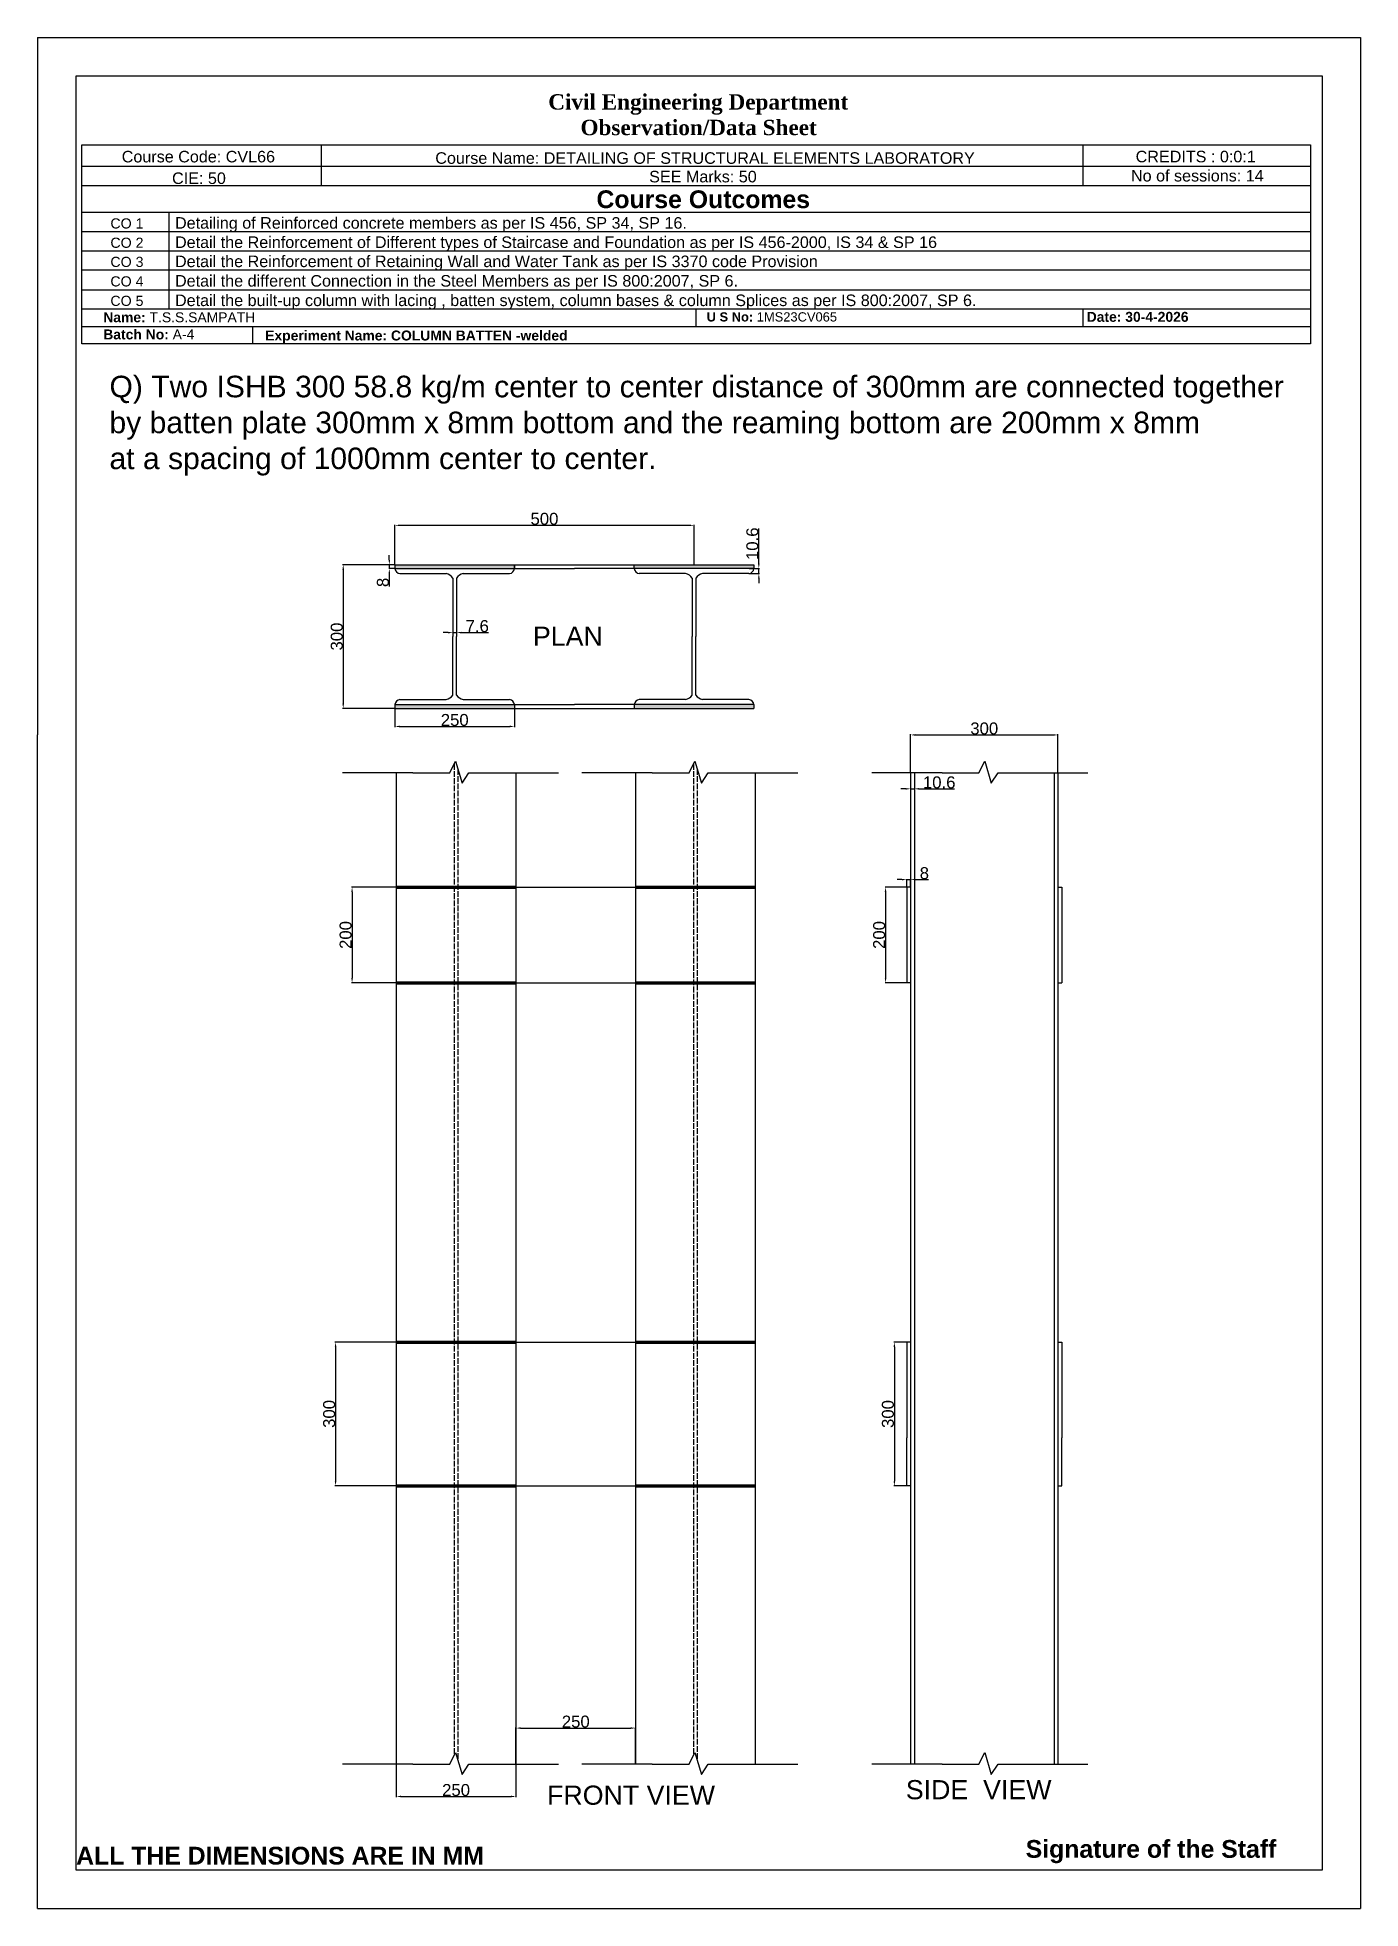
# Model space of a CAD drawing. Header units: millimetres. Extents: x 868 to 41290, y -4185 to 3706.
# Drawn here: x 15755 to 18519, y -311 to 3596 of the extents above; entities that cross this region are included whole.
import ezdxf

# ---------------------------------------------------------------- set-up
doc = ezdxf.new("R2010")
doc.units = ezdxf.units.MM
doc.linetypes.add('ACAD_ISO02W100', pattern=[15, 12, -3])
doc.styles.get("Standard").update_dxf_attribs({"font": 'arial.ttf'})
doc.dimstyles.new('ISO-25', dxfattribs={"dimtxt": 25, "dimasz": 10, "dimexe": 1.25, "dimexo": 0.625, "dimtad": 1, "dimdsep": 46, "dimtxsty": 'Standard', "dimcen": 2.5, "dimadec": 0, "dimazin": 0, "dimtfac": 1, "dimtmove": 0, "dimatfit": 3, "dimfxl": 1, "dimarcsym": 0})

msp = doc.modelspace()

# ---------------------------------------------------------------- texts
at = {"attachment_point": 1}
for s, width, gutter_width, heights, insert, char_height in [('\\pxqc;{\\fBookman Old Style|b0|i0|c0|p18;\\H1.16667x;         \\fBookman Old Style|b1|i0|c0|p18;\\H1.14285x;       Civil Engineering Department\\P               Observation/Data Sheet}', 1220.50117, 120.165, [0], (16435.336, 3477.603), 24.032917), ('Course Code: CVL66', 1129.05712, 120.577, [0], (15931.508, 3359.372), 24.11549), ('Course Name: DETAILING OF STRUCTURAL ELEMENTS LABORATORY', 1129.05712, 120.577, [0], (16586.423, 3356.415), 24.11549), ('CREDITS : 0:0:1', 1129.05712, 120.577, [0], (18049.22, 3359.525), 24.11549), ('CIE: 50', 1129.05712, 120.577, [0], (16036.623, 3314.304), 24.1155), ('SEE Marks: 50', 1129.05712, 120.577, [0], (17033.12, 3317.667), 24.11549), ('No of sessions: 14', 1129.05712, 120.577, [0], (18039.47, 3319.489), 24.11549), ('{\\fArial|b1|i0|c0|p34;Course Outcomes}', 1129.05712, 120.577, [0], (16923.099, 3276.865), 37.07008), ('CO 1', 992.11585, 105.953, [0], (15907.839, 3218.405), 21.1906), ('Detailing of Reinforced concrete members as per IS 456, SP 34, SP 16.', 1129.05712, 120.577, [0], (16042.763, 3220.972), 24.11549), ('CO 2', 992.11585, 105.953, [0], (15907.839, 3178.108), 21.1906), ('Detail the Reinforcement of Different types of Staircase and Foundation as per IS 456-2000, IS 34 & SP 16', 1950.98502, 120.577, [0], (16042.763, 3180.675), 24.115489), ('CO 3', 992.11585, 105.953, [0], (15907.839, 3138.14), 21.1906), ('Detail the Reinforcement of Retaining Wall and Water Tank as per IS 3370 code Provision', 1700.4204, 120.577, [0], (16042.763, 3140.707), 24.11549), ('CO 4', 992.11585, 105.953, [0], (15907.839, 3097.45), 21.1906), ('Detail the different Connection in the Steel Members as per IS 800:2007, SP 6.', 1485.92189, 120.577, [0], (16042.763, 3100.017), 24.11549), ('CO 5', 992.11585, 105.953, [0], (15907.839, 3056.785), 21.1906), ('Detail the built-up column with lacing , batten system, column bases & column Splices as per IS 800:2007, SP 6.', 2002.23688, 120.577, [0], (16042.763, 3059.352), 24.115489), ('{\\fArial|b1|i0|c0|p34;Name: }T.S.S.SAMPATH', 1129.05712, 120.577, [0], (15892.935, 3022.252), 20.75924), ('{\\fArial|b1|i0|c0|p34;U S No: }1MS23CV065', 1129.05712, 120.577, [0], (17153.14, 3022.331), 19.27644), ('{\\fArial|b1|i0|c0|p34;Date: 30-4-2026}', 1129.05712, 120.577, [0], (17946.943, 3023.16), 20.75924), ('{\\fArial|b1|i0|c0|p34;Batch No: }A-4', 1129.05712, 120.577, [0], (15892.935, 2986.443), 20.75924), ('{\\fArial|b1|i0|c0|p34;Experiment Name: COLUMN BATTEN -welded}', 1129.05712, 120.577, [0], (16231.16, 2984.205), 20.75924), ('Q) Two ISHB 300 58.8 kg/m center to center distance of 300mm are connected together\\Pby batten plate 300mm x 8mm bottom and the reaming bottom are 200mm x 8mm \\Pat a spacing of 1000mm center to center.', 5061.37385, 3.224, [348.048], (15905.865, 2889.781), 45), ('PLAN', 461.5156, 12.5, [0], (16790.323, 2365.958), 40), ('FRONT VIEW', 461.5156, 12.5, [0], (16819.888, -53.932), 40), ('SIDE  VIEW', 461.5156, 12.5, [0], (17569.156, -42.438), 40), ('{\\fArial|b1|i0|c0|p34;ALL THE DIMENSIONS ARE IN MM}', 1129.05712, 120.577, [0], (15836.285, -181.666), 37.07008), ('{\\fArial|b1|i0|c0|p34;Signature of the Staff}', 1129.05712, 120.577, [0], (17819.514, -167.608), 37.07008)]:
    msp.add_mtext_dynamic_manual_height_columns(s, width=width, gutter_width=gutter_width, heights=heights, dxfattribs=dict(at, insert=insert, char_height=char_height))

# ---------------------------------------------------------------- blocks, each defined once
blk = doc.blocks.new('*D144')
at = {"color": 0, "lineweight": -2, "transparency": 16777216}
for p, q in [((16502, 2495.8), (16502, 2578.7)), ((17126.8, 2495.8), (17126.8, 2578.7)), ((16512, 2577.5), (17116.8, 2577.5))]:
    blk.add_line(p, q, dxfattribs=at)
for points in [[(16512, 2579.1), (16512, 2575.8), (16502, 2577.5)], [(17116.8, 2579.1), (17116.8, 2575.8), (17126.8, 2577.5)]]:
    blk.add_solid(points, dxfattribs=at)
at = {"layer": 'Defpoints', "color": 0, "lineweight": -2, "transparency": 16777216}
for p in [(17126.8, 2577.5), (16502, 2495.2), (17126.8, 2495.2)]:
    blk.add_point(p, dxfattribs=at)
at = {"color": 0, "lineweight": -2, "transparency": 16777216, "insert": (16814.4, 2590.9), "char_height": 25, "attachment_point": 5}
blk.add_mtext('500', dxfattribs=at)
blk = doc.blocks.new('*D145')
at = {"color": 0, "lineweight": -2, "transparency": 16777216}
for p, q in [((16501.3, 2495.2), (16392.9, 2495.2)), ((16394.1, 2485.2), (16394.1, 2205.2)), ((16501.3, 2195.2), (16392.9, 2195.2))]:
    blk.add_line(p, q, dxfattribs=at)
for points in [[(16392.4, 2485.2), (16395.8, 2485.2), (16394.1, 2495.2)], [(16392.4, 2205.2), (16395.8, 2205.2), (16394.1, 2195.2)]]:
    blk.add_solid(points, dxfattribs=at)
at = {"layer": 'Defpoints', "color": 0, "lineweight": -2, "transparency": 16777216}
for p in [(16502, 2495.2), (16394.1, 2195.2), (16502, 2195.2)]:
    blk.add_point(p, dxfattribs=at)
at = {"color": 0, "lineweight": -2, "transparency": 16777216, "insert": (16380.7, 2345.2), "char_height": 25, "attachment_point": 5, "rotation": 90}
blk.add_mtext('300', dxfattribs=at)
blk = doc.blocks.new('*D146')
at = {"color": 0, "lineweight": -2, "transparency": 16777216}
for p, q in [((16490.4, 2505.2), (16490.4, 2515.2)), ((16501.3, 2495.2), (16489.2, 2495.2)), ((16501.3, 2487.2), (16489.2, 2487.2)), ((16490.4, 2495.2), (16490.4, 2487.2)), ((16490.4, 2477.2), (16490.4, 2449.4))]:
    blk.add_line(p, q, dxfattribs=at)
for points in [[(16488.8, 2505.2), (16492.1, 2505.2), (16490.4, 2495.2)], [(16488.8, 2477.2), (16492.1, 2477.2), (16490.4, 2487.2)]]:
    blk.add_solid(points, dxfattribs=at)
at = {"layer": 'Defpoints', "color": 0, "lineweight": -2, "transparency": 16777216}
for p in [(16490.4, 2487.2), (16502, 2495.2), (16502, 2487.2)]:
    blk.add_point(p, dxfattribs=at)
at = {"color": 0, "lineweight": -2, "transparency": 16777216, "insert": (16477, 2458.3), "char_height": 25, "attachment_point": 5, "rotation": 90}
blk.add_mtext('8', dxfattribs=at)
blk = doc.blocks.new('*D147')
at = {"color": 0, "lineweight": -2, "transparency": 16777216}
for p, q in [((16623.2, 2466.9), (16623.2, 2352.2)), ((16630.8, 2466.9), (16630.8, 2352.2)), ((16613.2, 2353.5), (16603.2, 2353.5)), ((16623.2, 2353.5), (16630.8, 2353.5)), ((16640.8, 2353.5), (16697.3, 2353.5))]:
    blk.add_line(p, q, dxfattribs=at)
for points in [[(16613.2, 2355.2), (16613.2, 2351.8), (16623.2, 2353.5)], [(16640.8, 2355.2), (16640.8, 2351.8), (16630.8, 2353.5)]]:
    blk.add_solid(points, dxfattribs=at)
at = {"layer": 'Defpoints', "color": 0, "lineweight": -2, "transparency": 16777216}
for p in [(16623.2, 2467.5), (16630.8, 2467.5), (16630.8, 2353.5)]:
    blk.add_point(p, dxfattribs=at)
at = {"color": 0, "lineweight": -2, "transparency": 16777216, "insert": (16674, 2366.9), "char_height": 25, "attachment_point": 5}
blk.add_mtext('7.6', dxfattribs=at)
blk = doc.blocks.new('*D148')
at = {"color": 0, "lineweight": -2, "transparency": 16777216}
for p, q in [((17262.1, 2497.1), (17262.1, 2571)), ((17242.2, 2487.1), (17263.4, 2487.1)), ((17242.2, 2476.6), (17263.4, 2476.6)), ((17262.1, 2476.6), (17262.1, 2487.1)), ((17262.1, 2466.6), (17262.1, 2456.6))]:
    blk.add_line(p, q, dxfattribs=at)
for points in [[(17260.5, 2497.1), (17263.8, 2497.1), (17262.1, 2487.1)], [(17260.5, 2466.6), (17263.8, 2466.6), (17262.1, 2476.6)]]:
    blk.add_solid(points, dxfattribs=at)
at = {"layer": 'Defpoints', "color": 0, "lineweight": -2, "transparency": 16777216}
for p in [(17241.5, 2487.1), (17241.5, 2476.6), (17262.1, 2487.1)]:
    blk.add_point(p, dxfattribs=at)
at = {"color": 0, "lineweight": -2, "transparency": 16777216, "insert": (17248.7, 2539), "char_height": 25, "attachment_point": 5, "rotation": 90}
blk.add_mtext('10.6', dxfattribs=at)
blk = doc.blocks.new('*D149')
at = {"color": 0, "lineweight": -2, "transparency": 16777216}
for p, q in [((16502, 2194.5), (16502, 2156.3)), ((16752, 2194.5), (16752, 2156.3)), ((16512, 2157.5), (16742, 2157.5))]:
    blk.add_line(p, q, dxfattribs=at)
for points in [[(16512, 2159.2), (16512, 2155.8), (16502, 2157.5)], [(16742, 2159.2), (16742, 2155.8), (16752, 2157.5)]]:
    blk.add_solid(points, dxfattribs=at)
at = {"layer": 'Defpoints', "color": 0, "lineweight": -2, "transparency": 16777216}
for p in [(16502, 2195.2), (16752, 2195.2), (16752, 2157.5)]:
    blk.add_point(p, dxfattribs=at)
at = {"color": 0, "lineweight": -2, "transparency": 16777216, "insert": (16627, 2170.9), "char_height": 25, "attachment_point": 5}
blk.add_mtext('250', dxfattribs=at)
blk = doc.blocks.new('*D150')
at = {"color": 0, "lineweight": -2, "transparency": 16777216}
for p, q in [((16504.2, 1822.1), (16411.4, 1822.1)), ((16412.6, 1812.1), (16412.6, 1632.1)), ((16504.2, 1622.1), (16411.4, 1622.1))]:
    blk.add_line(p, q, dxfattribs=at)
for points in [[(16411, 1812.1), (16414.3, 1812.1), (16412.6, 1822.1)], [(16411, 1632.1), (16414.3, 1632.1), (16412.6, 1622.1)]]:
    blk.add_solid(points, dxfattribs=at)
at = {"layer": 'Defpoints', "color": 0, "lineweight": -2, "transparency": 16777216}
for p in [(16504.8, 1822.1), (16412.6, 1622.1), (16504.8, 1622.1)]:
    blk.add_point(p, dxfattribs=at)
at = {"color": 0, "lineweight": -2, "transparency": 16777216, "insert": (16399.2, 1722.1), "char_height": 25, "attachment_point": 5, "rotation": 90}
blk.add_mtext('200', dxfattribs=at)
blk = doc.blocks.new('*D151')
at = {"color": 0, "lineweight": -2, "transparency": 16777216}
for p, q in [((16504.2, 872.1), (16376.9, 872.1)), ((16378.1, 862.1), (16378.1, 582.1)), ((16504.2, 572.1), (16376.9, 572.1))]:
    blk.add_line(p, q, dxfattribs=at)
for points in [[(16376.5, 862.1), (16379.8, 862.1), (16378.1, 872.1)], [(16376.5, 582.1), (16379.8, 582.1), (16378.1, 572.1)]]:
    blk.add_solid(points, dxfattribs=at)
at = {"layer": 'Defpoints', "color": 0, "lineweight": -2, "transparency": 16777216}
for p in [(16504.8, 872.1), (16378.1, 572.1), (16504.8, 572.1)]:
    blk.add_point(p, dxfattribs=at)
at = {"color": 0, "lineweight": -2, "transparency": 16777216, "insert": (16364.8, 722.1), "char_height": 25, "attachment_point": 5, "rotation": 90}
blk.add_mtext('300', dxfattribs=at)
blk = doc.blocks.new('*D152')
at = {"color": 0, "lineweight": -2, "transparency": 16777216}
for p, q in [((16504.8, -9.9), (16504.8, -77.9)), ((16754.8, -9.9), (16754.8, -77.9)), ((16514.8, -76.7), (16744.8, -76.7))]:
    blk.add_line(p, q, dxfattribs=at)
for points in [[(16514.8, -75), (16514.8, -78.3), (16504.8, -76.7)], [(16744.8, -75), (16744.8, -78.3), (16754.8, -76.7)]]:
    blk.add_solid(points, dxfattribs=at)
at = {"layer": 'Defpoints', "color": 0, "lineweight": -2, "transparency": 16777216}
for p in [(16504.8, -9.3), (16754.8, -9.3), (16754.8, -76.7)]:
    blk.add_point(p, dxfattribs=at)
at = {"color": 0, "lineweight": -2, "transparency": 16777216, "insert": (16629.8, -63.3), "char_height": 25, "attachment_point": 5}
blk.add_mtext('250', dxfattribs=at)
blk = doc.blocks.new('*D153')
at = {"color": 0, "lineweight": -2, "transparency": 16777216}
for p, q in [((16754.8, -8.6), (16754.8, 67.4)), ((16764.8, 66.1), (16994.8, 66.1)), ((17004.8, -8.6), (17004.8, 67.4))]:
    blk.add_line(p, q, dxfattribs=at)
for points in [[(16764.8, 67.8), (16764.8, 64.5), (16754.8, 66.1)], [(16994.8, 67.8), (16994.8, 64.5), (17004.8, 66.1)]]:
    blk.add_solid(points, dxfattribs=at)
at = {"layer": 'Defpoints', "color": 0, "lineweight": -2, "transparency": 16777216}
for p in [(17004.8, 66.1), (16754.8, -9.3), (17004.8, -9.3)]:
    blk.add_point(p, dxfattribs=at)
at = {"color": 0, "lineweight": -2, "transparency": 16777216, "insert": (16879.8, 79.5), "char_height": 25, "attachment_point": 5}
blk.add_mtext('250', dxfattribs=at)
blk = doc.blocks.new('*D154')
at = {"color": 0, "lineweight": -2, "transparency": 16777216}
for p, q in [((17579, 2061.4), (17579, 2141.1)), ((17589, 2139.8), (17877, 2139.8)), ((17887, 2061.4), (17887, 2141.1))]:
    blk.add_line(p, q, dxfattribs=at)
for points in [[(17589, 2141.5), (17589, 2138.2), (17579, 2139.8)], [(17877, 2141.5), (17877, 2138.2), (17887, 2139.8)]]:
    blk.add_solid(points, dxfattribs=at)
at = {"layer": 'Defpoints', "color": 0, "lineweight": -2, "transparency": 16777216}
for p in [(17887, 2139.8), (17579, 2060.8), (17887, 2060.8)]:
    blk.add_point(p, dxfattribs=at)
at = {"color": 0, "lineweight": -2, "transparency": 16777216, "insert": (17733, 2153.2), "char_height": 25, "attachment_point": 5}
blk.add_mtext('300', dxfattribs=at)
blk = doc.blocks.new('*D155')
at = {"color": 0, "lineweight": -2, "transparency": 16777216}
for p, q in [((17579, 2060.1), (17579, 2026)), ((17587, 2060.1), (17587, 2026)), ((17569, 2027.3), (17559, 2027.3)), ((17579, 2027.3), (17587, 2027.3)), ((17597, 2027.3), (17670.8, 2027.3))]:
    blk.add_line(p, q, dxfattribs=at)
for points in [[(17569, 2028.9), (17569, 2025.6), (17579, 2027.3)], [(17597, 2028.9), (17597, 2025.6), (17587, 2027.3)]]:
    blk.add_solid(points, dxfattribs=at)
at = {"layer": 'Defpoints', "color": 0, "lineweight": -2, "transparency": 16777216}
for p in [(17579, 2060.8), (17587, 2060.8), (17587, 2027.3)]:
    blk.add_point(p, dxfattribs=at)
at = {"color": 0, "lineweight": -2, "transparency": 16777216, "insert": (17638.9, 2040.6), "char_height": 25, "attachment_point": 5}
blk.add_mtext('10.6', dxfattribs=at)
blk = doc.blocks.new('*D156')
at = {"color": 0, "lineweight": -2, "transparency": 16777216}
for p, q in [((17561, 1837.7), (17551, 1837.7)), ((17571, 1822.7), (17571, 1839)), ((17571, 1837.7), (17579, 1837.7)), ((17579, 1822.7), (17579, 1839)), ((17589, 1837.7), (17616.7, 1837.7))]:
    blk.add_line(p, q, dxfattribs=at)
for points in [[(17561, 1839.4), (17561, 1836.1), (17571, 1837.7)], [(17589, 1839.4), (17589, 1836.1), (17579, 1837.7)]]:
    blk.add_solid(points, dxfattribs=at)
at = {"layer": 'Defpoints', "color": 0, "lineweight": -2, "transparency": 16777216}
for p in [(17579, 1837.7), (17571, 1822.1), (17579, 1822.1)]:
    blk.add_point(p, dxfattribs=at)
at = {"color": 0, "lineweight": -2, "transparency": 16777216, "insert": (17607.9, 1851.1), "char_height": 25, "attachment_point": 5}
blk.add_mtext('8', dxfattribs=at)
blk = doc.blocks.new('*D157')
at = {"color": 0, "lineweight": -2, "transparency": 16777216}
for p, q in [((17570.4, 1822.1), (17525.7, 1822.1)), ((17526.9, 1812.1), (17526.9, 1632.1)), ((17570.4, 1622.1), (17525.7, 1622.1))]:
    blk.add_line(p, q, dxfattribs=at)
for points in [[(17525.2, 1812.1), (17528.6, 1812.1), (17526.9, 1822.1)], [(17525.2, 1632.1), (17528.6, 1632.1), (17526.9, 1622.1)]]:
    blk.add_solid(points, dxfattribs=at)
at = {"layer": 'Defpoints', "color": 0, "lineweight": -2, "transparency": 16777216}
for p in [(17571, 1822.1), (17526.9, 1622.1), (17571, 1622.1)]:
    blk.add_point(p, dxfattribs=at)
at = {"color": 0, "lineweight": -2, "transparency": 16777216, "insert": (17513.5, 1722.1), "char_height": 25, "attachment_point": 5, "rotation": 90}
blk.add_mtext('200', dxfattribs=at)
blk = doc.blocks.new('*D158')
at = {"color": 0, "lineweight": -2, "transparency": 16777216}
for p, q in [((17570.4, 872.1), (17544, 872.1)), ((17545.2, 862.1), (17545.2, 581.7)), ((17570.4, 571.7), (17544, 571.7))]:
    blk.add_line(p, q, dxfattribs=at)
for points in [[(17543.6, 862.1), (17546.9, 862.1), (17545.2, 872.1)], [(17543.6, 581.7), (17546.9, 581.7), (17545.2, 571.7)]]:
    blk.add_solid(points, dxfattribs=at)
at = {"layer": 'Defpoints', "color": 0, "lineweight": -2, "transparency": 16777216}
for p in [(17571, 872.1), (17545.2, 571.7), (17571, 571.7)]:
    blk.add_point(p, dxfattribs=at)
at = {"color": 0, "lineweight": -2, "transparency": 16777216, "insert": (17531.8, 721.9), "char_height": 25, "attachment_point": 5, "rotation": 90}
blk.add_mtext('300', dxfattribs=at)

# ---------------------------------------------------------------- dimensions: what is measured, and where the dimension line sits
at = {"lineweight": -2}
for base, p1, p2, text, picture, middle in [((17126.836, 2577.477), (16501.973, 2495.154), (17126.836, 2495.154), '500', '*D144', (16814.404, 2590.866)), ((17887.012, 2139.821), (17579.012, 2060.754), (17887.012, 2060.754), '300', '*D154', (17733.012, 2153.219)), ((17587.012, 2027.255), (17579.012, 2060.754), (17587.012, 2060.754), '10.6', '*D155', (17638.921, 2040.645))]:
    dim = msp.add_linear_dim(base=base, p1=p1, p2=p2, text=text, dimstyle='ISO-25', dxfattribs=at)
    dim.commit()
    dim.dimension.update_dxf_attribs({"geometry": picture, "text_midpoint": middle})
for base, p1, p2, text, picture, middle in [((17262.136, 2487.135), (17241.53, 2476.554), (17241.53, 2487.135), '10.6', '*D148', (17248.747, 2539.044)), ((17545.226, 571.746), (17571.012, 872.125), (17571.012, 571.746), '300', '*D158', (17531.828, 721.935))]:
    dim = msp.add_linear_dim(base=base, p1=p1, p2=p2, angle=90, text=text, dimstyle='ISO-25', dxfattribs=at)
    dim.commit()
    dim.dimension.update_dxf_attribs({"geometry": picture, "text_midpoint": middle})
for base, p1, p2, picture, middle in [((16490.43, 2487.154), (16501.973, 2495.154), (16501.973, 2487.154), '*D146', (16477.04, 2458.292)), ((16394.114, 2195.154), (16501.973, 2495.154), (16501.973, 2195.154), '*D145', (16380.716, 2345.154)), ((16412.617, 1622.125), (16504.792, 1822.125), (16504.792, 1622.125), '*D150', (16399.228, 1722.125)), ((17526.916, 1622.125), (17571.012, 1822.125), (17571.012, 1622.125), '*D157', (17513.526, 1722.125)), ((16378.15, 572.125), (16504.792, 872.125), (16504.792, 572.125), '*D151', (16364.752, 722.125))]:
    dim = msp.add_linear_dim(base=base, p1=p1, p2=p2, angle=90, dimstyle='ISO-25', dxfattribs=at)
    dim.commit()
    dim.dimension.update_dxf_attribs({"geometry": picture, "text_midpoint": middle})
for base, p1, p2, picture, middle in [((16630.773, 2353.497), (16623.173, 2467.49), (16630.773, 2467.49), '*D147', (16674.044, 2366.886)), ((16751.973, 2157.515), (16501.973, 2195.154), (16751.973, 2195.154), '*D149', (16626.973, 2170.904)), ((17579.012, 1837.719), (17571.012, 1822.125), (17579.012, 1822.125), '*D156', (17607.874, 1851.108)), ((17004.792, 66.148), (16754.792, -9.273), (17004.792, -9.273), '*D153', (16879.792, 79.538)), ((16754.792, -76.661), (16504.792, -9.273), (16754.792, -9.273), '*D152', (16629.792, -63.271))]:
    dim = msp.add_linear_dim(base=base, p1=p1, p2=p2, dimstyle='ISO-25', dxfattribs=at)
    dim.commit()
    dim.dimension.update_dxf_attribs({"geometry": picture, "text_midpoint": middle})

# ---------------------------------------------------------------- hatches: boundary and pattern name
h = msp.add_hatch(color=256)
h.dxf.hatch_style = 1
h.paths.add_polyline_path([(16501.973, 2495.154), (16501.973, 2487.154), (16751.973, 2487.154), (16751.973, 2495.154)])
h.paths.add_polyline_path([(17001.973, 2495.154), (17001.973, 2487.154), (17251.973, 2487.154), (17251.973, 2495.154)])
h.paths.add_polyline_path([(16751.973, 2195.154), (16751.973, 2203.154), (16501.973, 2203.154), (16501.973, 2195.154)])
h.paths.add_polyline_path([(17251.973, 2195.154), (17251.973, 2203.154), (17001.973, 2203.154), (17001.973, 2195.154)])

# ---------------------------------------------------------------- linework, layer by layer
for p, q in [((15755.369, 3596.202), (18519.028, 3596.202)), ((15755.369, 3596.202), (15755.369, 2139.947)), ((18519.028, 3596.202), (18519.028, -310.713)), ((16348.059, 3371.874), (16348.059, 3286.282)), ((17939.009, 3371.874), (17939.009, 3286.282)), ((15848.158, 3327.44), (18414.746, 3327.44)), ((18414.746, 3286.282), (15848.158, 3286.282)), ((15848.158, 3231.028), (18414.746, 3231.028)), ((16029.589, 3231.028), (16029.589, 3190.085)), ((18414.746, 3190.085), (15848.158, 3190.085)), ((16029.589, 3190.085), (16029.589, 3150.435)), ((15848.158, 3150.435), (18414.746, 3150.435)), ((16029.589, 3150.435), (16029.589, 3110.148)), ((18414.746, 3110.148), (15848.158, 3110.148)), ((16029.589, 3110.148), (16029.589, 3069.055)), ((15848.158, 3069.055), (18414.746, 3069.055)), ((16029.589, 3069.055), (16029.589, 3028.818)), ((18414.746, 3028.818), (15848.158, 3028.818)), ((17131.249, 2992.893), (17131.249, 3028.818)), ((17939.679, 2992.893), (17939.679, 3028.818)), ((15848.158, 2992.893), (18414.746, 2992.893)), ((16205.542, 2956.281), (16205.542, 2992.893)), ((16501.973, 2495.154), (16501.973, 2487.154)), ((16501.973, 2495.154), (17251.973, 2495.154)), ((16501.973, 2487.154), (16876.973, 2487.154)), ((16512.415, 2476.554), (16609.177, 2476.554)), ((16623.173, 2467.49), (16623.173, 2345.154)), ((16630.773, 2467.49), (16630.773, 2345.154)), ((16644.769, 2476.554), (16741.53, 2476.554)), ((16751.973, 2487.154), (16751.973, 2495.154)), ((16751.973, 2495.154), (16751.973, 2487.154)), ((17251.973, 2487.154), (16876.973, 2487.154)), ((17001.973, 2487.154), (17001.973, 2495.154)), ((17109.177, 2476.554), (17012.415, 2476.554)), ((17123.173, 2467.49), (17123.173, 2345.154)), ((17130.773, 2467.49), (17130.773, 2345.154)), ((17241.53, 2476.554), (17144.769, 2476.554)), ((17251.973, 2495.154), (17251.973, 2487.154)), ((16623.173, 2222.817), (16623.173, 2345.154)), ((16630.773, 2222.817), (16630.773, 2345.154)), ((17123.173, 2222.817), (17123.173, 2345.154)), ((17130.773, 2222.817), (17130.773, 2345.154)), ((16501.973, 2203.154), (16501.973, 2195.154)), ((16501.973, 2203.154), (16876.973, 2203.154)), ((16501.973, 2195.154), (17251.973, 2195.154)), ((16512.415, 2213.754), (16609.177, 2213.754)), ((16644.769, 2213.754), (16741.53, 2213.754)), ((16751.973, 2203.154), (16751.973, 2195.154)), ((17251.973, 2203.154), (16876.973, 2203.154)), ((17001.973, 2203.154), (17001.973, 2195.154)), ((17109.177, 2213.754), (17012.415, 2213.754)), ((17241.53, 2213.754), (17144.769, 2213.754)), ((17251.973, 2203.154), (17251.973, 2195.154)), ((15755.369, -310.713), (15755.369, 2139.947)), ((16616.684, 2060.754), (16628.837, 2084.909)), ((16628.837, 2084.909), (16642.199, 2039.42)), ((17116.684, 2060.754), (17128.837, 2084.909)), ((17128.837, 2084.909), (17142.199, 2039.42)), ((17721.933, 2060.754), (17734.086, 2084.909)), ((17734.086, 2084.909), (17747.448, 2039.42)), ((16539.644, 2060.754), (16392.773, 2060.754)), ((16504.792, 2060.754), (16504.792, -9.273)), ((16539.644, 2060.754), (16616.684, 2060.754)), ((16642.199, 2039.42), (16656.684, 2060.754)), ((16656.684, 2060.754), (16722.129, 2060.754)), ((16722.129, 2060.754), (16843.739, 2060.754)), ((16754.792, 2060.754), (16754.792, -9.273)), ((17039.644, 2060.754), (16892.773, 2060.754)), ((17004.792, 2060.754), (17004.792, -9.273)), ((17039.644, 2060.754), (17116.684, 2060.754)), ((17142.199, 2039.42), (17156.684, 2060.754)), ((17156.684, 2060.754), (17222.129, 2060.754)), ((17222.129, 2060.754), (17343.739, 2060.754)), ((17254.792, 2060.754), (17254.792, -9.273)), ((17644.894, 2060.754), (17498.022, 2060.754)), ((17579.012, 2060.754), (17579.012, -9.273)), ((17587.012, 2060.754), (17587.012, -9.273)), ((17644.894, 2060.754), (17721.933, 2060.754)), ((17747.448, 2039.42), (17761.933, 2060.754)), ((17761.933, 2060.754), (17827.378, 2060.754)), ((17827.378, 2060.754), (17948.988, 2060.754)), ((17879.012, 2060.754), (17879.012, -9.273)), ((17887.012, 2060.754), (17887.012, -9.273)), ((16504.792, 1822.125), (17254.792, 1822.125)), ((17579.012, 1822.125), (17571.012, 1822.125)), ((17571.012, 1822.125), (17571.012, 1622.125)), ((17887.012, 1822.125), (17895.012, 1822.125)), ((17895.012, 1822.125), (17895.012, 1622.125)), ((16504.792, 1622.125), (17254.792, 1622.125)), ((17579.012, 1622.125), (17571.012, 1622.125)), ((17887.012, 1622.125), (17895.012, 1622.125)), ((16504.792, 872.125), (17254.792, 872.125)), ((17579.012, 872.125), (17571.012, 872.125)), ((17571.012, 872.125), (17571.012, 672.125)), ((17887.012, 872.125), (17895.012, 872.125)), ((17895.012, 872.125), (17895.012, 672.125)), ((17571.012, 571.746), (17571.012, 672.125)), ((17895.012, 571.746), (17895.012, 672.125)), ((16504.792, 572.125), (17254.792, 572.125)), ((17579.012, 571.746), (17571.012, 571.746)), ((17887.012, 571.746), (17895.012, 571.746)), ((16616.684, -9.273), (16628.837, 14.881)), ((16628.837, 14.881), (16642.199, -30.607)), ((17116.684, -9.273), (17128.837, 14.881)), ((17128.837, 14.881), (17142.199, -30.607)), ((17721.933, -9.273), (17734.086, 14.881)), ((17734.086, 14.881), (17747.448, -30.607)), ((16539.644, -9.273), (16392.773, -9.273)), ((16539.644, -9.273), (16616.684, -9.273)), ((16642.199, -30.607), (16656.684, -9.273)), ((16656.684, -9.273), (16722.129, -9.273)), ((16722.129, -9.273), (16843.739, -9.273)), ((17039.644, -9.273), (16892.773, -9.273)), ((17039.644, -9.273), (17116.684, -9.273)), ((17142.199, -30.607), (17156.684, -9.273)), ((17156.684, -9.273), (17222.129, -9.273)), ((17222.129, -9.273), (17343.739, -9.273)), ((17644.894, -9.273), (17498.022, -9.273)), ((17644.894, -9.273), (17721.933, -9.273)), ((17747.448, -30.607), (17761.933, -9.273)), ((17761.933, -9.273), (17827.378, -9.273)), ((17827.378, -9.273), (17948.988, -9.273)), ((15755.369, -310.713), (17488.907, -310.713)), ((17488.907, -310.713), (18519.028, -310.713))]:
    msp.add_line(p, q)
at = {"linetype": 'ACAD_ISO02W100'}
for p, q in [((16625.992, 2079.254), (16625.992, 9.226)), ((17125.992, 2079.254), (17125.992, 9.226)), ((16633.592, 2068.722), (16633.592, -1.305)), ((17133.592, 2068.722), (17133.592, -1.305))]:
    msp.add_line(p, q, dxfattribs=at)
at = {"lineweight": 100}
for p, q in [((16504.792, 1822.125), (16754.792, 1822.125)), ((17004.792, 1822.125), (17254.792, 1822.125)), ((16504.792, 1622.125), (16754.792, 1622.125)), ((17004.792, 1622.125), (17254.792, 1622.125)), ((16504.792, 872.125), (16754.792, 872.125)), ((17004.792, 872.125), (17254.792, 872.125)), ((16504.792, 572.125), (16754.792, 572.125)), ((17004.792, 572.125), (17254.792, 572.125))]:
    msp.add_line(p, q, dxfattribs=at)
for points in [[(15836.285, 3516.311), (18438.601, 3516.311), (18438.601, -230.266), (15836.285, -230.266)], [(15848.158, 3371.874), (18414.746, 3371.874), (18414.746, 2956.281), (15848.158, 2956.281)]]:
    msp.add_lwpolyline(points, close=True)
for centre, radius, start, end in [((16514.721, 2489.269), 12.922, 189.419964, 259.721506), ((16604.85, 2454.534), 22.44, 35.264569, 78.883494), ((16649.095, 2454.534), 22.44, 101.116506, 144.735431), ((16739.225, 2489.269), 12.922, 280.278494, 350.580036), ((17014.721, 2489.269), 12.922, 189.419964, 259.721506), ((17104.85, 2454.534), 22.44, 35.264569, 78.883494), ((17149.095, 2454.534), 22.44, 101.116506, 144.735431), ((17239.225, 2489.269), 12.922, 280.278494, 350.580036), ((16514.721, 2201.039), 12.922, 100.278494, 170.580036), ((16604.85, 2235.773), 22.44, 281.116506, 324.735431), ((16649.095, 2235.773), 22.44, 215.264569, 258.883494), ((16739.225, 2201.039), 12.922, 9.419964, 79.721506), ((17014.721, 2201.039), 12.922, 100.278494, 170.580036), ((17104.85, 2235.773), 22.44, 281.116506, 324.735431), ((17149.095, 2235.773), 22.44, 215.264569, 258.883494), ((17239.225, 2201.039), 12.922, 9.419964, 79.721506)]:
    msp.add_arc(centre, radius, start, end)

msp.set_redraw_order([(e.dxf.handle, doc.entitydb.next_handle()) for e in msp.query("TEXT MTEXT ATTDEF DIMENSION ARC_DIMENSION")])  # texts and dimensions are drawn at this point

doc.saveas('drawing.dxf')
